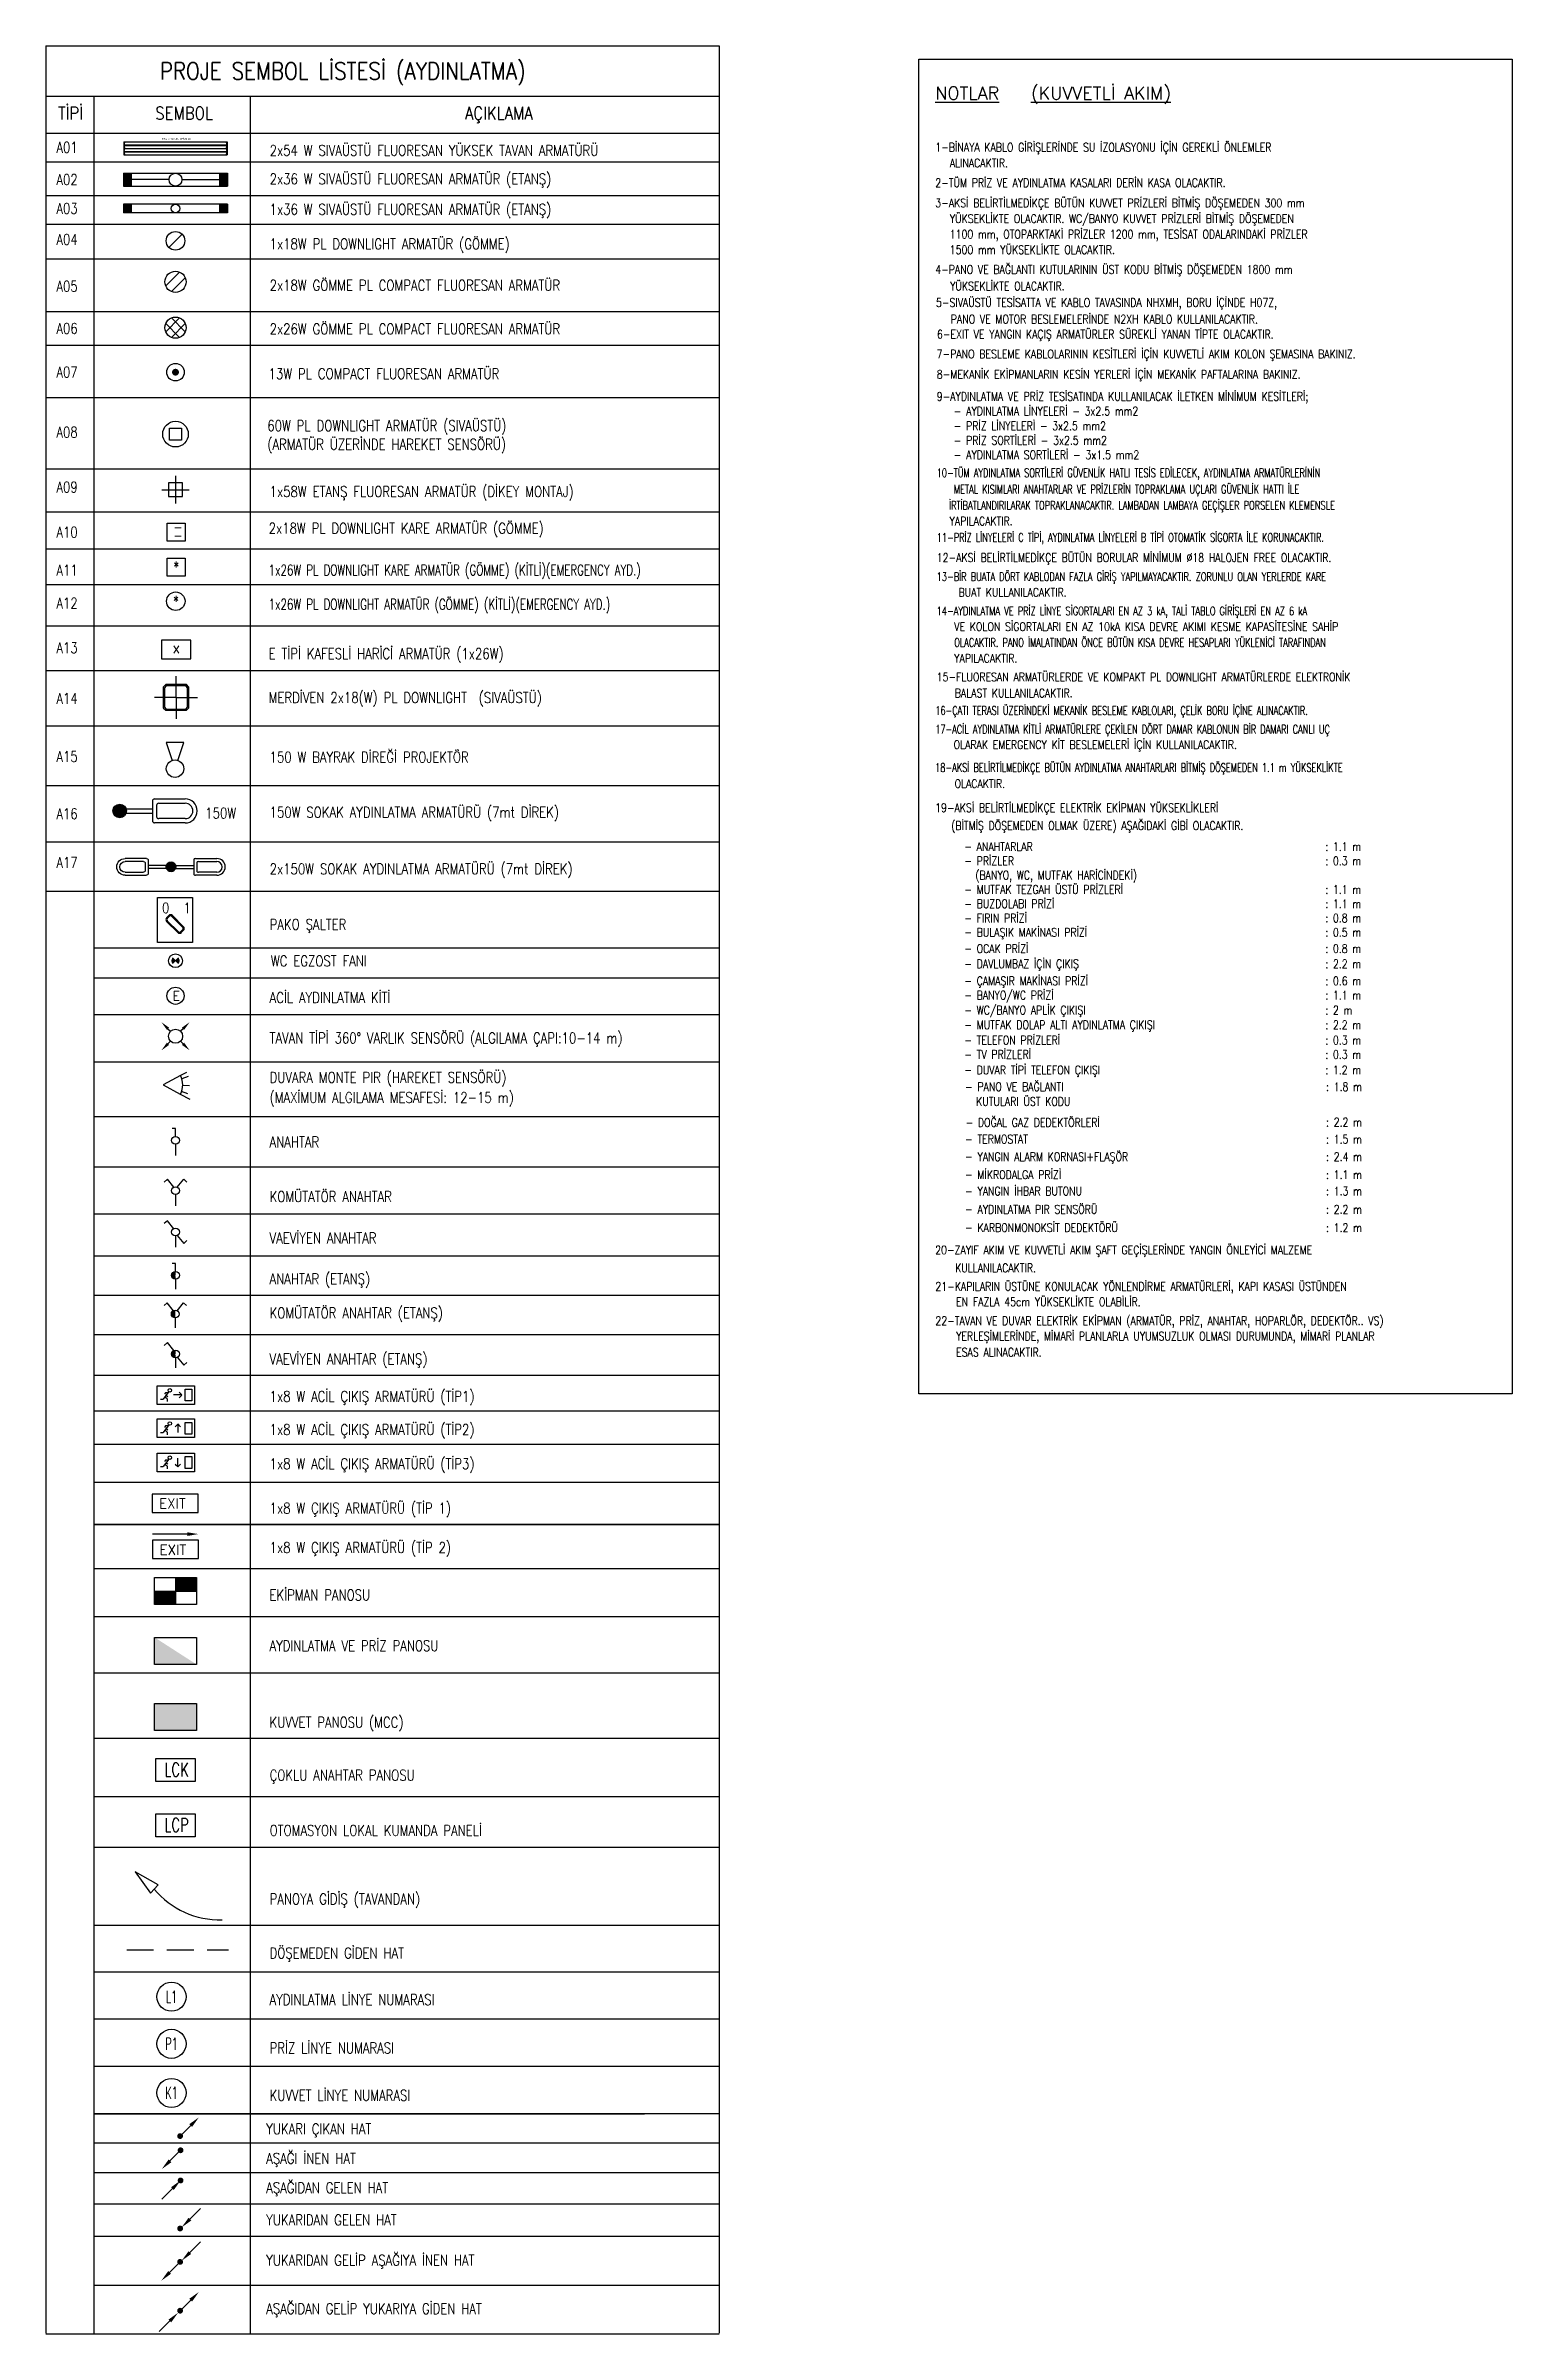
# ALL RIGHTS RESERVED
# Model space of a CAD drawing. Extents: x -2012 to 34975, y -1043 to 8321.
# Drawn here: x -2012 to -300, y 5651 to 8321 of the extents above; entities that cross this region are included whole.
import ezdxf
from ezdxf.enums import TextEntityAlignment as Align

# ---------------------------------------------------------------- set-up
doc = ezdxf.new("R2010")
doc.units = 0
doc.header["$LTSCALE"] = 25
doc.linetypes.add('HIDDEN', pattern=[0.375, 0.25, -0.125])
for name, color, linetype, lineweight in [('E-13W PL COMPACT FLUORESAN ARMATÜR', 7, 'Continuous', 30), ('E-150 W PROJEKTÖR', 7, 'Continuous', 30), ('E-1x18W PL DOWNLIGHT ARMATÜR (GÖMME)', 7, 'Continuous', 30), ('E-1x26W PL DOWNLIGHT ARMATÜR (GÖMME) (KİTLİ)', 7, 'Continuous', 30), ('E-1x26W PL DOWNLIGHT KARE ARMATÜR (GÖMME) (KİTLİ)', 7, 'Continuous', 30), ('E-1x36 W SIVAÜSTÜ FLUORESAN ARMATÜR (ETANŞ)', 7, 'Continuous', 30), ('E-1x58W ETANŞ FLUORESAN ARMATÜR (DİKEY MONTAJ)', 7, 'Continuous', 30), ('E-1x8 W ACİL ÇIKIŞ ARMATÜRÜ (TİP1)', 7, 'Continuous', 30), ('E-1x8 W ACİL ÇIKIŞ ARMATÜRÜ (TİP2)', 7, 'Continuous', 30), ('E-1x8 W ACİL ÇIKIŞ ARMATÜRÜ (TİP3)', 7, 'Continuous', 30), ('E-1x8 W ÇIKIŞ ARMATÜRÜ (TİP 1)', 7, 'Continuous', 30), ('E-1x8 W ÇIKIŞ ARMATÜRÜ (TİP 2)', 7, 'Continuous', 30), ('E-2x18(W) PL DOWNLIGHT ARMATÜR (SIVAÜSTÜ)', 7, 'Continuous', 30), ('E-2x18W GÖMME PL COMPACT FLUORESAN ARMATÜR', 7, 'Continuous', 30), ('E-2x18W PL DOWNLIGHT KARE ARMATÜR (GÖMME)', 7, 'Continuous', 30), ('E-2x26W GÖMME PL COMPACT FLUORESAN ARMATÜR', 7, 'Continuous', 30), ('E-2x36 W SIVAÜSTÜ FLUORESAN ARMATÜR (ETANŞ)', 7, 'Continuous', 30), ('E-2x54 W SIVAÜSTÜ FLUORESAN YÜKSEK TAVAN ARMATÜRÜ', 7, 'Continuous', 30), ('E-60W PL DOWNLIGHT ARMATÜR (SIVAÜSTÜ)', 7, 'Continuous', 30), ('E-ACİL AYDINLATMA KİTİ', 7, 'Continuous', 30), ('E-ANAHTAR', 7, 'Continuous', 30), ('E-ANAHTAR (ETANŞ)', 7, 'Continuous', 30), ('E-AYDINLATMA VE PRİZ PANOSU', 7, 'Continuous', 30), ('E-AŞAĞI İNEN HAT', 7, 'Continuous', 30), ('E-AŞAĞIDAN GELEN HAT', 7, 'Continuous', 30), ('E-AŞAĞIDAN GELİP YUKARIYA GİDEN HAT', 7, 'Continuous', 30), ('E-DUVARA MONTE PIR (HAREKET SENSÖRÜ)', 7, 'Continuous', 30), ('E-E TİPİ HARİCİ ARMATÜR (26W)', 7, 'Continuous', 30), ('E-EKİPMAN PANOSU', 7, 'Continuous', 30), ('E-KABLO', 7, 'Continuous', 30), ('E-KOMÜTATÖR ANAHTAR', 7, 'Continuous', 30), ('E-KOMÜTATÖR ANAHTAR (ETANŞ)', 7, 'Continuous', 30), ('E-KUVVET PANOSU (MCC)', 7, 'Continuous', 30), ('E-OTOMASYON LOKAL KUMANDA PANELİ', 7, 'Continuous', 30), ('E-OTOMASYON LOKAL KUMANDA TUŞ TAKIMI', 7, 'Continuous', 30), ('E-PAKO ŞALTER', 7, 'Continuous', 30), ('E-SOKAK AYDINLATMA ARMATÜRÜ', 7, 'Continuous', 30), ('E-TAVAN TİPİ 360° VARLIK SENSÖRÜ (ALGILAMA ÇAPI 10 14 m)', 7, 'Continuous', 30), ('E-VAEVİYEN ANAHTAR', 7, 'Continuous', 30), ('E-VAEVİYEN ANAHTAR (ETANŞ)', 7, 'Continuous', 30), ('E-WC ASPİRATÖR', 7, 'Continuous', 30), ('E-YAZI', 7, 'Continuous', 30), ('E-YUKARI ÇIKAN HAT', 7, 'Continuous', 30), ('E-YUKARIDAN GELEN HAT', 7, 'Continuous', 30), ('E-YUKARIDAN GELİP AŞAĞIYA İNEN HAT', 7, 'Continuous', 30)]:
    doc.layers.add(name, color=color, linetype=linetype, lineweight=lineweight)
doc.styles.add('Arial', font='arial.ttf', dxfattribs={"height": 2.5})
doc.styles.add('E-YAZI', font='txttw.shx')

msp = doc.modelspace()

# ---------------------------------------------------------------- texts
at = {"layer": 'E-KABLO', "color": 3, "linetype": 'Continuous', "style": 'E-YAZI', "width": 0.6}
for s, p in [('L1', (-1864.76, 6045.12)), ('P1', (-1864.76, 5990.16)), ('K1', (-1864.76, 5932.91))]:
    msp.add_text(s, height=14, dxfattribs=at).set_placement(p, align=Align.MIDDLE_CENTER)
at = {"layer": 'E-YAZI', "color": 4, "style": 'E-YAZI', "width": 0.85}
for s, height, p in [('PROJE SEMBOL LİSTESİ (AYDINLATMA)', 20, (-1664.89, 8291.17)), ('TİPİ', 15, (-1982.67, 8242.02)), ('SEMBOL', 15, (-1850.08, 8242.02)), ('AÇIKLAMA', 15, (-1482.84, 8242.02))]:
    msp.add_text(s, height=height, dxfattribs=at).set_placement(p, align=Align.MIDDLE_CENTER)
at = {"layer": 'E-YAZI', "color": 4, "style": 'E-YAZI'}
for s, p in [('%%U(KUVVETLİ AKIM)', (-861.93, 8257.92, 0)), ('%%uNOTLAR', (-973.58, 8257.92, 0))]:
    msp.add_text(s, height=15, dxfattribs=at).set_placement(p)
at = {"layer": 'E-YAZI', "color": 3, "style": 'E-YAZI'}
for s, height, width, p in [('A01', 12.5, 0.8, (-1999.09, 8195.91)), ('2x54 W SIVAÜSTÜ FLUORESAN YÜKSEK TAVAN ARMATÜRÜ', 12.5, 0.8, (-1750.33, 8192.29)), ('1-BİNAYA KABLO GİRİŞLERİNDE SU İZOLASYONU İÇİN GEREKLİ ÖNLEMLER', 10, 0.8, (-973.58, 8197.24, 0)), ('A02', 12.5, 0.8, (-1999.09, 8158.27)), ('2x36 W SIVAÜSTÜ FLUORESAN ARMATÜR (ETANŞ)', 12.5, 0.8, (-1750.33, 8159.03)), ('2-TÜM PRİZ VE AYDINLATMA KASALARI DERİN KASA OLACAKTIR.', 10, 0.8, (-973.58, 8155.89, 0)), ('ALINACAKTIR.', 10, 0.8, (-956.69, 8178.93, 0)), ('3-AKSİ BELİRTİLMEDİKÇE BÜTÜN KUVVET PRİZLERİ BİTMİŞ DÖŞEMEDEN 300 mm', 10, 0.8, (-973.58, 8132.23, 0)), ('A03', 12.5, 0.8, (-1999.09, 8124.73)), ('1x36 W SIVAÜSTÜ FLUORESAN ARMATÜR (ETANŞ)', 12.5, 0.8, (-1750.33, 8123.59)), ('YÜKSEKLİKTE OLACAKTIR. WC/BANYO KUVVET PRİZLERİ BİTMİŞ DÖŞEMEDEN', 10, 0.8, (-956.69, 8113.92, 0)), ('A04', 12.5, 0.8, (-1999.09, 8088.49)), ('1x18W PL DOWNLIGHT ARMATÜR (GÖMME)', 12.5, 0.8, (-1750.33, 8083.3)), ('1100 mm, OTOPARKTAKİ PRİZLER 1200 mm, TESİSAT ODALARINDAKİ PRİZLER', 10, 0.8, (-956.69, 8095.83, 0)), ('1500 mm YÜKSEKLİKTE OLACAKTIR.', 10, 0.8, (-956.69, 8077.74, 0)), ('4-PANO VE BAĞLANTI KUTULARININ ÜST KODU BİTMİŞ DÖŞEMEDEN 1800 mm', 10, 0.8, (-973.58, 8054.7, 0)), ('A05', 12.5, 0.8, (-1999.09, 8033.84)), ('2x18W GÖMME PL COMPACT FLUORESAN ARMATÜR', 12.5, 0.8, (-1750.34, 8035)), ('YÜKSEKLİKTE OLACAKTIR.', 10, 0.8, (-956.29, 8035.3, 0)), ('5-SIVAÜSTÜ TESİSATTA VE KABLO TAVASINDA NHXMH, BORU İÇİNDE H07Z,', 10, 0.8, (-972.78, 8016.15, 0)), ('PANO VE MOTOR BESLEMELERİNDE N2XH KABLO KULLANILACAKTIR.', 10, 0.8, (-955.49, 7996.75, 0)), ('A06', 12.5, 0.8, (-1999.09, 7984.74)), ('2x26W GÖMME PL COMPACT FLUORESAN ARMATÜR', 12.5, 0.8, (-1750.33, 7984.16)), ('6-EXIT VE YANGIN KAÇIŞ ARMATÜRLER SÜREKLİ YANAN TİPTE OLACAKTIR.', 10, 0.8, (-971.63, 7979.17, 0)), ('7-PANO BESLEME KABLOLARININ KESİTLERİ İÇİN KUVVETLİ AKIM KOLON ŞEMASINA BAKINIZ.', 10, 0.8, (-971.98, 7956.13, 0)), ('A07', 12.5, 0.8, (-1999.09, 7933.76)), ('13W PL COMPACT FLUORESAN ARMATÜR', 12.5, 0.8, (-1751.46, 7931.78)), ('8-MEKANİK EKİPMANLARIN KESİN YERLERİ İÇİN MEKANİK PAFTALARINA BAKINIZ.', 10, 0.8, (-971.8, 7932.41, 0)), ('9-AYDINLATMA VE PRİZ TESİSATINDA KULLANILACAK İLETKEN MİNİMUM KESİTLERİ;', 10, 0.8, (-971.8, 7906.62, 0)), ('- AYDINLATMA LİNYELERİ - 3x2.5 mm2', 10, 0.8, (-951.97, 7889.54, 0)), ('A08', 12.5, 0.8, (-1999.09, 7863.67)), ('60W PL DOWNLIGHT ARMATÜR (SIVAÜSTÜ)', 12.5, 0.8, (-1752.97, 7871.26)), ('- PRİZ LİNYELERİ - 3x2.5 mm2', 10, 0.8, (-951.97, 7872.22, 0)), ('(ARMATÜR ÜZERİNDE HAREKET SENSÖRÜ)', 12.5, 0.8, (-1752.97, 7849.54)), ('- PRİZ SORTİLERİ - 3x2.5 mm2', 10, 0.8, (-951.97, 7855.36, 0)), ('- AYDINLATMA SORTİLERİ - 3x1.5 mm2', 10, 0.8, (-951.97, 7838.49, 0)), ('10-TÜM AYDINLATMA SORTİLERİ GÜVENLİK HATLI TESİS EDİLECEK, AYDINLATMA ARMATÜRLERİNİN', 10, 0.7, (-971.88, 7817.52, 0)), ('A09', 12.5, 0.8, (-1999.09, 7799.61)), ('1x58W ETANŞ FLUORESAN ARMATÜR (DİKEY MONTAJ)', 12.5, 0.8, (-1750.33, 7794.38)), ('METAL KISIMLARI ANAHTARLAR VE PRİZLERİN TOPRAKLAMA UÇLARI GÜVENLİK HATTI İLE', 10, 0.7, (-951.86, 7798.35, 0)), (' İRTİBATLANDIRILARAK TOPRAKLANACAKTIR. LAMBADAN LAMBAYA GEÇİŞLER PORSELEN KLEMENSLE', 10, 0.7, (-962.38, 7779.65, 0)), (' YAPILACAKTIR.', 10, 0.8, (-962.38, 7761.25, 0)), ('A10', 12.5, 0.8, (-1999.09, 7747.05)), ('2x18W PL DOWNLIGHT KARE ARMATÜR (GÖMME) ', 12.5, 0.8, (-1751.46, 7751.61)), ('11-PRİZ LİNYELERİ C TİPİ, AYDINLATMA LİNYELERİ B TİPİ OTOMATİK SİGORTA İLE KORUNACAKTIR.', 10, 0.7, (-971.88, 7742.21, 0)), ('A11', 12.5, 0.8, (-1999.09, 7702.65)), ('1x26W PL DOWNLIGHT KARE ARMATÜR (GÖMME) (KİTLİ)(EMERGENCY AYD.)', 12.5, 0.7, (-1751.46, 7702.89)), ('12-AKSİ BELİRTİLMEDİKÇE BÜTÜN BORULAR MİNİMUM %%C18 HALOJEN FREE OLACAKTIR.', 10, 0.8, (-971.88, 7718.64, 0)), ('13-BİR BUATA DÖRT KABLODAN FAZLA GİRİŞ YAPILMAYACAKTIR. ZORUNLU OLAN YERLERDE KARE ', 10, 0.7, (-971.88, 7696.38, 0)), ('BUAT KULLANILACAKTIR.', 10, 0.8, (-946.5, 7678.14, 0)), ('A12', 12.5, 0.8, (-1999.09, 7664.4)), ('1x26W PL DOWNLIGHT ARMATÜR (GÖMME) (KİTLİ)(EMERGENCY AYD.)', 12.5, 0.7, (-1751.46, 7662.95)), ('14-AYDINLATMA VE PRİZ LİNYE SİGORTALARI EN AZ 3 kA, TALİ TABLO GİRİŞLERİ EN AZ 6 kA', 10, 0.7, (-971.88, 7656.34, 0)), ('VE KOLON SİGORTALARI EN AZ 10kA KISA DEVRE AKIMI KESME KAPASİTESİNE SAHİP ', 10, 0.8, (-951.45, 7638.1, 0)), ('A13', 12.5, 0.8, (-1999.09, 7612.24)), ('E TİPİ KAFESLİ HARİCİ ARMATÜR (1x26W)', 12.5, 0.8, (-1751.46, 7605.37)), ('YAPILACAKTIR.', 10, 0.8, (-951.45, 7601.18, 0)), ('OLACAKTIR. PANO İMALATINDAN ÖNCE BÜTÜN KISA DEVRE HESAPLARI YÜKLENİCİ TARAFINDAN', 10, 0.7, (-951.45, 7619.64, 0)), ('15-FLUORESAN ARMATÜRLERDE VE KOMPAKT PL DOWNLIGHT ARMATÜRLERDE ELEKTRONİK', 10, 0.8, (-971.88, 7579.39, 0)), ('A14', 12.5, 0.8, (-1999.09, 7553.12)), ('MERDİVEN 2x18(W) PL DOWNLIGHT  (SIVAÜSTÜ)', 12.5, 0.8, (-1751.46, 7554.08)), ('BALAST KULLANILACAKTIR.', 10, 0.8, (-950.82, 7560.63, 0)), ('16-ÇATI TERASI ÜZERİNDEKİ MEKANİK BESLEME KABLOLARI, ÇELİK BORU İÇİNE ALINACAKTIR.', 10, 0.7, (-973.58, 7540.24, 0)), ('17-ACİL AYDINLATMA KİTLİ ARMATÜRLERE ÇEKİLEN DÖRT DAMAR KABLONUN BİR DAMARI CANLI UÇ', 10, 0.7, (-973.58, 7518.42, 0)), ('150 W BAYRAK DİREĞİ PROJEKTÖR', 12.5, 0.8, (-1750.33, 7484.65)), ('OLARAK EMERGENCY KİT BESLEMELERİ İÇİN KULLANILACAKTIR.', 10, 0.8, (-952.14, 7500.45, 0)), ('A15', 12.5, 0.8, (-1999.09, 7485.34)), ('18-AKSİ BELİRTİLMEDİKÇE BÜTÜN AYDINLATMA ANAHTARLARI BİTMİŞ DÖŞEMEDEN 1.1 m YÜKSEKLİKTE', 10, 0.7, (-973.74, 7473.76, 0)), ('OLACAKTIR.', 10, 0.8, (-951.07, 7455, 0)), ('A16', 12.5, 0.8, (-1999.09, 7418.59)), ('150W', 12.5, 0.8, (-1825.42, 7419.37)), ('150W SOKAK AYDINLATMA ARMATÜRÜ (7mt DİREK)', 12.5, 0.8, (-1750.33, 7420.45)), ('19-AKSİ BELİRTİLMEDİKÇE ELEKTRİK EKİPMAN YÜKSEKLİKLERİ', 10, 0.8, (-973.77, 7426.92, 0)), ('  (BİTMİŞ DÖŞEMEDEN OLMAK ÜZERE) AŞAĞIDAKİ GİBİ OLACAKTIR.', 10, 0.8, (-965.95, 7406.05, 0)), ('A17', 12.5, 0.8, (-1999.09, 7361.77)), ('2x150W SOKAK AYDINLATMA ARMATÜRÜ (7mt DİREK)', 12.5, 0.8, (-1750.33, 7354.36)), ('  - ANAHTARLAR', 10, 0.8, (-950.65, 7381.55, 0)), ('  - PRİZLER', 10, 0.8, (-950.65, 7364.89, 0)), (': 1.1 m', 10, 0.8, (-518.49, 7381.55, 0)), (': 0.3 m', 10, 0.8, (-518.49, 7364.89, 0)), ('  - MUTFAK TEZGAH ÜSTÜ PRİZLERİ', 10, 0.8, (-950.65, 7331.55, 0)), ('    (BANYO, WC, MUTFAK HARİCİNDEKİ)', 10, 0.8, (-950.65, 7348.22, 0)), (': 1.1 m', 10, 0.8, (-518.49, 7331.55, 0)), ('  - BUZDOLABI PRİZİ', 10, 0.8, (-950.65, 7314.89, 0)), (': 1.1 m', 10, 0.8, (-518.49, 7314.89, 0)), ('PAKO ŞALTER', 12.5, 0.8, (-1750.33, 7289.49)), ('  - FIRIN PRİZİ', 10, 0.8, (-950.65, 7298.22, 0)), ('  - BULAŞIK MAKİNASI PRİZİ', 10, 0.8, (-950.65, 7281.55, 0)), (': 0.8 m', 10, 0.8, (-518.49, 7298.22, 0)), (': 0.5 m', 10, 0.8, (-518.49, 7281.55, 0)), ('  - OCAK PRİZİ', 10, 0.8, (-950.65, 7262.56, 0)), (': 0.8 m', 10, 0.8, (-518.49, 7262.56, 0)), ('WC EGZOST FANI', 12.5, 0.8, (-1748.77, 7246.97)), ('  - DAVLUMBAZ İÇİN ÇIKIŞ', 10, 0.8, (-950.65, 7244.82, 0)), ('  - ÇAMAŞIR MAKİNASI PRİZİ', 10, 0.8, (-950.65, 7224.92, 0)), (': 2.2 m', 10, 0.8, (-518.49, 7244.82, 0)), (': 0.6 m', 10, 0.8, (-518.49, 7224.92, 0)), ('ACİL AYDINLATMA KİTİ', 12.5, 0.8, (-1750.33, 7204.18)), ('  - BANYO/WC PRİZİ', 10, 0.8, (-950.65, 7208.25, 0)), (': 1.1 m', 10, 0.8, (-518.49, 7208.25, 0)), ('  - WC/BANYO APLİK ÇIKIŞI', 10, 0.8, (-950.65, 7190.85, 0)), ('  - MUTFAK DOLAP ALTI AYDINLATMA ÇIKIŞI', 10, 0.8, (-950.65, 7173.71, 0)), (': 2 m', 10, 0.8, (-518.49, 7190.85, 0)), (': 2.2 m', 10, 0.8, (-518.49, 7173.71, 0)), ('TAVAN TİPİ 360%%D VARLIK SENSÖRÜ (ALGILAMA ÇAPI:10-14 m)', 12.5, 0.8, (-1750.33, 7157.08)), ('  - TELEFON PRİZLERİ', 10, 0.8, (-950.65, 7155.81, 0)), (': 0.3 m', 10, 0.8, (-518.49, 7155.81, 0)), ('  - TV PRİZLERİ', 10, 0.8, (-950.65, 7139.14, 0)), ('  - DUVAR TİPİ TELEFON ÇIKIŞI ', 10, 0.8, (-950.65, 7121.01, 0)), (': 0.3 m', 10, 0.8, (-518.49, 7139.14, 0)), (': 1.2 m', 10, 0.8, (-518.49, 7121.01, 0)), ('DUVARA MONTE PIR (HAREKET SENSÖRÜ)', 12.5, 0.8, (-1750.33, 7111.08)), ('(MAXİMUM ALGILAMA MESAFESİ: 12-15 m)', 12.5, 0.8, (-1750.33, 7087.69)), ('  - PANO VE BAĞLANTI', 10, 0.8, (-949.77, 7101.47, 0)), (': 1.8 m', 10, 0.8, (-517.61, 7101.47, 0)), ('    KUTULARI ÜST KODU', 10, 0.8, (-949.77, 7084.29, 0)), ('ANAHTAR', 12.5, 0.8, (-1750.33, 7035.8)), ('  - TERMOSTAT', 10, 0.8, (-949.77, 7040.33, 0)), ('  - DOĞAL GAZ DEDEKTÖRLERİ', 10, 0.8, (-949.23, 7059.81, 0)), (': 2.2 m', 10, 0.8, (-517.61, 7060.22, 0)), (': 1.5 m', 10, 0.8, (-517.61, 7040.33, 0)), ('  - YANGIN ALARM KORNASI+FLAŞÖR', 10, 0.8, (-949.77, 7019.87, 0)), (': 2.4 m', 10, 0.8, (-517.61, 7019.87, 0)), ('  - MİKRODALGA PRİZİ', 10, 0.8, (-949.77, 6998.88, 0)), (': 1.1 m', 10, 0.8, (-517.61, 6998.88, 0)), ('KOMÜTATÖR ANAHTAR', 12.5, 0.8, (-1750.33, 6972.11)), ('  - YANGIN İHBAR BUTONU', 10, 0.8, (-949.77, 6979.81, 0)), ('  - AYDINLATMA PIR SENSÖRÜ', 10, 0.8, (-949.77, 6958.44, 0)), (': 1.3 m', 10, 0.8, (-517.61, 6979.81, 0)), (': 2.2 m', 10, 0.8, (-517.61, 6958.44, 0)), ('  - KARBONMONOKSİT DEDEKTÖRÜ', 10, 0.8, (-949.77, 6937.08, 0)), (': 1.2 m', 10, 0.8, (-517.61, 6937.08, 0)), ('VAEVİYEN ANAHTAR', 12.5, 0.8, (-1750.33, 6923.79)), ('20-ZAYIF AKIM VE KUVVETLİ AKIM ŞAFT GEÇİŞLERİNDE YANGIN ÖNLEYİCİ MALZEME ', 10, 0.8, (-973.69, 6911.1, 0)), ('ANAHTAR (ETANŞ)', 12.5, 0.8, (-1750.33, 6876.03)), ('KULLANILACAKTIR.', 10, 0.8, (-950.39, 6890.14)), ('21-KAPILARIN ÜSTÜNE KONULACAK YÖNLENDİRME ARMATÜRLERİ, KAPI KASASI ÜSTÜNDEN ', 10, 0.8, (-973.4, 6868.58, 0)), ('EN FAZLA 45cm YÜKSEKLİKTE OLABİLİR.', 10, 0.8, (-949.26, 6850.62, 0)), ('KOMÜTATÖR ANAHTAR (ETANŞ)', 12.5, 0.8, (-1750.33, 6836.45)), ('22-TAVAN VE DUVAR ELEKTRİK EKİPMAN (ARMATÜR, PRİZ, ANAHTAR, HOPARLÖR, DEDEKTÖR.. VS)', 10, 0.8, (-973.4, 6828.54, 0)), ('YERLEŞİMLERİNDE, MİMARİ PLANLARLA UYUMSUZLUK OLMASI DURUMUNDA, MİMARİ PLANLAR ', 10, 0.8, (-949.26, 6810.58, 0)), ('VAEVİYEN ANAHTAR (ETANŞ)', 12.5, 0.8, (-1750.33, 6782.66)), ('ESAS ALINACAKTIR.', 10, 0.8, (-949.26, 6791.8, 0)), ('1x8 W ACİL ÇIKIŞ ARMATÜRÜ (TİP1)', 12.5, 0.8, (-1750.33, 6739.11)), ('1x8 W ACİL ÇIKIŞ ARMATÜRÜ (TİP2)', 12.5, 0.8, (-1750.33, 6700.35)), ('1x8 W ACİL ÇIKIŞ ARMATÜRÜ (TİP3)', 12.5, 0.8, (-1750.33, 6660.44)), ('1x8 W ÇIKIŞ ARMATÜRÜ (TİP 1)', 12.5, 0.8, (-1750.33, 6608.7)), ('1x8 W ÇIKIŞ ARMATÜRÜ (TİP 2)', 12.5, 0.8, (-1750.33, 6562.8)), ('EKİPMAN PANOSU', 12.5, 0.8, (-1750.42, 6507.44)), ('AYDINLATMA VE PRİZ PANOSU', 12.5, 0.8, (-1750.42, 6448.28)), ('KUVVET PANOSU (MCC)', 12.5, 0.8, (-1750.42, 6358.94)), ('ÇOKLU ANAHTAR PANOSU', 12.5, 0.8, (-1750.33, 6297.28)), ('OTOMASYON LOKAL KUMANDA PANELİ', 12.5, 0.8, (-1750.33, 6232.76)), ('PANOYA GİDİŞ (TAVANDAN)', 12.5, 0.8, (-1750.33, 6152.87)), ('DÖŞEMEDEN GİDEN HAT', 12.5, 0.8, (-1750.33, 6089.81)), ('AYDINLATMA LİNYE NUMARASI', 12.5, 0.8, (-1750.33, 6035.44)), ('PRİZ LİNYE NUMARASI', 12.5, 0.8, (-1750.33, 5979.07)), ('KUVVET LİNYE NUMARASI', 12.5, 0.8, (-1750.33, 5923.84)), ('YUKARI ÇIKAN HAT', 12.5, 0.8, (-1754.24, 5884.73)), ('AŞAĞI İNEN HAT', 12.5, 0.8, (-1754.24, 5850.31)), ('AŞAĞIDAN GELEN HAT', 12.5, 0.8, (-1754.24, 5816.03)), ('YUKARIDAN GELEN HAT', 12.5, 0.8, (-1754.24, 5778.5)), ('YUKARIDAN GELİP AŞAĞIYA İNEN HAT', 12.5, 0.8, (-1754.24, 5731.54)), ('AŞAĞIDAN GELİP YUKARIYA GİDEN HAT', 12.5, 0.8, (-1754.24, 5674.97))]:
    msp.add_text(s, height=height, dxfattribs=dict(at, width=width)).set_placement(p)

# ---------------------------------------------------------------- blocks, each defined once
blk = doc.blocks.new('1x26W PL DOWNLIGHT KARE ARMATÜR (GÖMME) (KİTLİ)')
at = {"layer": 'E-1x26W PL DOWNLIGHT KARE ARMATÜR (GÖMME) (KİTLİ)', "color": 4}
for p, q in [((-10.5, 21), (10.5, 21)), ((-10.5, 0), (-10.5, 21)), ((10.5, 0), (-10.5, 0)), ((10.5, 21), (10.5, 0))]:
    blk.add_line(p, q, dxfattribs=at)
at = {"layer": 'E-1x26W PL DOWNLIGHT KARE ARMATÜR (GÖMME) (KİTLİ)', "color": 7, "style": 'E-YAZI', "width": 0.8}
blk.add_text('*', height=12.5, dxfattribs=at).set_placement((-3.3, 4.6))
blk = doc.blocks.new('E-1x26W PL DOWNLIGHT ARMATÜR (GÖMME) (KİTLİ)')
at = {"layer": 'E-1x26W PL DOWNLIGHT ARMATÜR (GÖMME) (KİTLİ)', "color": 4}
blk.add_ellipse((0, 0), major_axis=(-10.8, 0), ratio=1, start_param=3.1418, end_param=9.424985, dxfattribs=at)
at = {"layer": 'E-1x26W PL DOWNLIGHT ARMATÜR (GÖMME) (KİTLİ)', "color": 7, "style": 'E-YAZI', "width": 0.8}
blk.add_text('*', height=12.5, dxfattribs=at).set_placement((-3.1, -6.1))
blk = doc.blocks.new('E-E TİPİ HARİCİ ARMATÜR (26W)')
at = {"layer": 'E-E TİPİ HARİCİ ARMATÜR (26W)', "color": 4}
blk.add_lwpolyline([(-17.1, 21.6), (-17.1, 0), (17.1, 0), (17.1, 21.6)], close=True, dxfattribs=at)
at = {"layer": 'E-E TİPİ HARİCİ ARMATÜR (26W)', "color": 7, "style": 'E-YAZI'}
blk.add_text('x', height=12.8, rotation=0, dxfattribs=at).set_placement((-4.4, 6.4))
blk = doc.blocks.new('100_2x26W GÖMME PL COMPACT FLUORESAN ARMATÜR')
at = {"layer": 'E-2x26W GÖMME PL COMPACT FLUORESAN ARMATÜR', "color": 7}
for p, q in [((-1.43, -0.6), (0.6, 1.43)), ((-1.43, 0.6), (0.6, -1.43)), ((-0.6, 1.43), (1.43, -0.6)), ((-0.6, -1.43), (1.43, 0.6))]:
    blk.add_line(p, q, dxfattribs=at)
at = {"layer": 'E-2x26W GÖMME PL COMPACT FLUORESAN ARMATÜR', "color": 4}
blk.add_circle((0, 0), 1.55, dxfattribs=at)
blk = doc.blocks.new('100_1x58W ETANŞ FLUORESAN ARMATÜR (DİKEY MONTAJ)')
at = {"layer": 'E-1x58W ETANŞ FLUORESAN ARMATÜR (DİKEY MONTAJ)', "color": 4}
for points in [[(-2, 0), (2, 0)], [(-1, -1), (1, -1), (1, 1), (-1, 1), (-1, -1)], [(0, 2), (0, 2), (0, -2)]]:
    blk.add_lwpolyline(points, dxfattribs=at)
blk = doc.blocks.new('100_60W PL DOWNLIGHT ARMATÜR (SIVAÜSTÜ)')
at = {"layer": 'E-60W PL DOWNLIGHT ARMATÜR (SIVAÜSTÜ)', "color": 3}
blk.add_lwpolyline([(-0.87, 0.87), (0.87, 0.87), (0.87, -0.87), (-0.87, -0.87)], close=True, dxfattribs=at)
at = {"layer": 'E-60W PL DOWNLIGHT ARMATÜR (SIVAÜSTÜ)', "color": 4}
blk.add_circle((0, 0), 1.87, dxfattribs=at)
blk = doc.blocks.new('100_2x18W GÖMME PL COMPACT FLUORESAN ARMATÜR')
at = {"layer": 'E-2x18W GÖMME PL COMPACT FLUORESAN ARMATÜR', "color": 7}
for p, q in [((-1.43, -0.6), (0.6, 1.43)), ((-0.6, -1.43), (1.43, 0.6))]:
    blk.add_line(p, q, dxfattribs=at)
at = {"layer": 'E-2x18W GÖMME PL COMPACT FLUORESAN ARMATÜR', "color": 4}
blk.add_circle((0, 0), 1.55, dxfattribs=at)
blk = doc.blocks.new('100_13W PL COMPACT FLUORESAN ARMATÜR')
at = {"layer": 'E-13W PL COMPACT FLUORESAN ARMATÜR', "color": 4, "const_width": 0.5}
blk.add_lwpolyline([(-0.25, 0, 1), (0.25, 0, 1)], format="xyb", close=True, dxfattribs=at)
at = {"layer": 'E-13W PL COMPACT FLUORESAN ARMATÜR', "color": 4}
blk.add_ellipse((0, 0), major_axis=(-1.28, 0), ratio=1, start_param=3.1418, end_param=9.424985, dxfattribs=at)
blk = doc.blocks.new('100_ACİL AYDINLATMA KİTİ')
at = {"layer": 'E-ACİL AYDINLATMA KİTİ', "color": 3}
blk.add_circle((0, 0), 1.25, dxfattribs=at)
at = {"layer": 'E-ACİL AYDINLATMA KİTİ', "color": 3, "style": 'E-YAZI'}
blk.add_text('E', height=1.34, dxfattribs=at).set_placement((-0.45, -0.69))
blk = doc.blocks.new('100_TAVAN TİPİ 360° VARLIK SENSÖRÜ (ALGILAMA ÇAPI 10 14 m)')
at = {"layer": 'E-TAVAN TİPİ 360° VARLIK SENSÖRÜ (ALGILAMA ÇAPI 10 14 m)', "color": 3}
for p, q in [((-1.1, 1.1), (-0.73, 0.73)), ((1.1, 1.1), (0.73, 0.73)), ((-1.1, -1.1), (-0.73, -0.73)), ((1.1, -1.1), (0.73, -0.73))]:
    blk.add_line(p, q, dxfattribs=at)
at = {"layer": 'E-TAVAN TİPİ 360° VARLIK SENSÖRÜ (ALGILAMA ÇAPI 10 14 m)', "color": 4}
blk.add_circle((0, 0), 1.03, dxfattribs=at)
at = {"layer": 'E-TAVAN TİPİ 360° VARLIK SENSÖRÜ (ALGILAMA ÇAPI 10 14 m)', "color": 3}
for points in [[(-1.26, 0.94), (-0.94, 1.26), (-2.06, 2.06)], [(1.26, 0.94), (0.94, 1.26), (2.06, 2.06)], [(-1.26, -0.94), (-0.94, -1.26), (-2.06, -2.06)], [(1.26, -0.94), (0.94, -1.26), (2.06, -2.06)]]:
    blk.add_solid(points, dxfattribs=at)
blk = doc.blocks.new('100_DUVARA MONTE PIR (HAREKET SENSÖRÜ)')
at = {"layer": 'E-DUVARA MONTE PIR (HAREKET SENSÖRÜ)', "color": 4}
for p, q in [((2.72, 0.89), (0, 0)), ((0, 0), (2.23, -1.79)), ((3.64, 1.19), (2.72, 0.89)), ((3.8, 0.53), (2.83, 0.39)), ((2.23, -1.79), (3.45, -2.76)), ((3.31, -1.94), (2.47, -1.44)), ((3.75, -0.8), (2.8, -0.59))]:
    blk.add_line(p, q, dxfattribs=at)
blk.add_arc((0, 0), 2.86, 321.3229, 18.1202, dxfattribs=at)
blk = doc.blocks.new('100_ANAHTAR')
at = {"layer": 'E-ANAHTAR', "color": 4}
for p, q in [((0, 5.65), (-0.71, 5.65)), ((0, 3.97), (0, 5.65)), ((0, 2.35), (0, 0))]:
    blk.add_line(p, q, dxfattribs=at)
blk.add_circle((0, 3.16), 0.81, dxfattribs=at)
blk = doc.blocks.new('100_KOMÜTATÖR ANAHTAR')
at = {"layer": 'E-KOMÜTATÖR ANAHTAR', "color": 4}
for p, q in [((-1.7, 5.52), (-2.33, 4.92)), ((-0.37, 3.86), (-1.7, 5.52)), ((0.37, 3.86), (1.7, 5.52)), ((1.7, 5.52), (2.33, 4.92)), ((0, 2.35), (0, 0))]:
    blk.add_line(p, q, dxfattribs=at)
blk.add_circle((0, 3.16), 0.81, dxfattribs=at)
blk = doc.blocks.new('100_VAEVİYEN ANAHTAR')
at = {"layer": 'E-VAEVİYEN ANAHTAR', "color": 4}
for p, q in [((-1.7, 5.52), (-2.33, 4.92)), ((-0.37, 3.86), (-1.7, 5.52)), ((0, 2.35), (0, 0)), ((0.37, 2.46), (1.7, 0.8)), ((1.7, 0.8), (2.33, 1.4))]:
    blk.add_line(p, q, dxfattribs=at)
blk.add_circle((0, 3.16), 0.81, dxfattribs=at)
blk = doc.blocks.new('100_ANAHTAR (ETANŞ)')
at = {"layer": 'E-ANAHTAR (ETANŞ)', "color": 4}
for p, q in [((0, 5.35), (-0.71, 5.35)), ((0, 3.67), (0, 5.35)), ((0, 2.05), (0, 0))]:
    blk.add_line(p, q, dxfattribs=at)
at = {"layer": 'E-ANAHTAR (ETANŞ)', "color": 4, "const_width": 0.81}
blk.add_lwpolyline([(0, 3.27, 0.414214), (-0.41, 2.86, 0.414214), (0, 2.46, 0.414214)], format="xyb", dxfattribs=at)
at = {"layer": 'E-ANAHTAR (ETANŞ)', "color": 4}
blk.add_circle((0, 2.86), 0.81, dxfattribs=at)
blk = doc.blocks.new('100_KOMÜTATÖR ANAHTAR (ETANŞ)')
at = {"layer": 'E-KOMÜTATÖR ANAHTAR (ETANŞ)', "color": 4}
for p, q in [((-1.7, 5.22), (-2.33, 4.62)), ((-0.37, 3.56), (-1.7, 5.22)), ((0.37, 3.56), (1.7, 5.22)), ((1.7, 5.22), (2.33, 4.62)), ((0, 2.05), (0, 0))]:
    blk.add_line(p, q, dxfattribs=at)
at = {"layer": 'E-KOMÜTATÖR ANAHTAR (ETANŞ)', "color": 4, "const_width": 0.81}
blk.add_lwpolyline([(0, 3.27, 0.414214), (-0.41, 2.86, 0.414214), (0, 2.46, 0.414214)], format="xyb", dxfattribs=at)
at = {"layer": 'E-KOMÜTATÖR ANAHTAR (ETANŞ)', "color": 4}
blk.add_circle((0, 2.86), 0.81, dxfattribs=at)
blk = doc.blocks.new('100_VAEVİYEN ANAHTAR (ETANŞ)')
at = {"layer": 'E-VAEVİYEN ANAHTAR (ETANŞ)', "color": 4}
for p, q in [((-1.7, 5.22), (-2.33, 4.62)), ((-0.37, 3.56), (-1.7, 5.22)), ((0, 2.05), (0, 0)), ((0.37, 2.16), (1.7, 0.5)), ((1.7, 0.5), (2.33, 1.1))]:
    blk.add_line(p, q, dxfattribs=at)
at = {"layer": 'E-VAEVİYEN ANAHTAR (ETANŞ)', "color": 4, "const_width": 0.81}
blk.add_lwpolyline([(0, 3.27, 0.414214), (-0.41, 2.86, 0.414214), (0, 2.46, 0.414214)], format="xyb", dxfattribs=at)
at = {"layer": 'E-VAEVİYEN ANAHTAR (ETANŞ)', "color": 4}
blk.add_circle((0, 2.86), 0.81, dxfattribs=at)
blk = doc.blocks.new('100_1x8 W ACİL ÇIKIŞ ARMATÜRÜ (TİP1)')
at = {"layer": 'E-1x8 W ACİL ÇIKIŞ ARMATÜRÜ (TİP1)', "color": 4}
for p, q in [((-3.4, 3.4), (3.4, 3.4)), ((-3.4, 0), (-3.4, 3.4)), ((3.4, 0), (-3.4, 0)), ((3.4, 3.4), (3.4, 0))]:
    blk.add_line(p, q, dxfattribs=at)
at = {"layer": 'E-1x8 W ACİL ÇIKIŞ ARMATÜRÜ (TİP1)', "color": 1}
for p, q in [((-2.82, 0.94), (-2.33, 0.94)), ((-1.31, 2.32), (-2.33, 0.94)), ((-1.88, 2.13), (-2.07, 1.87)), ((-1.61, 1.01), (-2.04, 1.33)), ((-1.45, 2.13), (-1.88, 2.13)), ((-1.48, 1.38), (-1.82, 1.63)), ((-1.61, 1.01), (-1.61, 0.52)), ((1.11, 1.71), (-0.43, 1.71)), ((1.11, 1.71), (0.62, 2.2)), ((0.62, 1.21), (1.11, 1.7))]:
    blk.add_line(p, q, dxfattribs=at)
blk.add_lwpolyline([(1.71, 2.78), (2.92, 2.78), (2.92, 0.62), (1.71, 0.62)], close=True, dxfattribs=at)
blk.add_circle((-1.11, 2.57), 0.32, dxfattribs=at)
blk = doc.blocks.new('100_1x8 W ACİL ÇIKIŞ ARMATÜRÜ (TİP2)')
at = {"layer": 'E-1x8 W ACİL ÇIKIŞ ARMATÜRÜ (TİP2)', "color": 4}
for p, q in [((-3.4, 0), (-3.4, 3.4)), ((-3.4, 3.4), (3.4, 3.4)), ((3.4, 0), (-3.4, 0)), ((3.4, 3.4), (3.4, 0))]:
    blk.add_line(p, q, dxfattribs=at)
at = {"layer": 'E-1x8 W ACİL ÇIKIŞ ARMATÜRÜ (TİP2)', "color": 1}
for p, q in [((-2.82, 0.94), (-2.33, 0.94)), ((-1.31, 2.32), (-2.33, 0.94)), ((-1.88, 2.13), (-2.07, 1.87)), ((-1.61, 1.01), (-2.04, 1.33)), ((-1.45, 2.13), (-1.88, 2.13)), ((-1.48, 1.38), (-1.82, 1.63)), ((-1.61, 1.01), (-1.61, 0.52)), ((-0.16, 1.99), (0.34, 2.47)), ((0.34, 2.48), (0.34, 0.93)), ((0.34, 2.48), (0.84, 1.99))]:
    blk.add_line(p, q, dxfattribs=at)
blk.add_lwpolyline([(1.71, 2.78), (2.92, 2.78), (2.92, 0.62), (1.71, 0.62)], close=True, dxfattribs=at)
blk.add_circle((-1.11, 2.57), 0.32, dxfattribs=at)
blk = doc.blocks.new('100_1x8 W ACİL ÇIKIŞ ARMATÜRÜ (TİP3)')
at = {"layer": 'E-1x8 W ACİL ÇIKIŞ ARMATÜRÜ (TİP3)', "color": 4}
for p, q in [((-3.4, 0), (-3.4, 3.4)), ((-3.4, 3.4), (3.4, 3.4)), ((3.4, 0), (-3.4, 0)), ((3.4, 3.4), (3.4, 0))]:
    blk.add_line(p, q, dxfattribs=at)
at = {"layer": 'E-1x8 W ACİL ÇIKIŞ ARMATÜRÜ (TİP3)', "color": 1}
for p, q in [((-2.82, 0.94), (-2.33, 0.94)), ((-1.31, 2.32), (-2.33, 0.94)), ((-1.88, 2.13), (-2.07, 1.87)), ((-1.61, 1.01), (-2.04, 1.33)), ((-1.45, 2.13), (-1.88, 2.13)), ((-1.48, 1.38), (-1.82, 1.63)), ((-1.61, 1.01), (-1.61, 0.52)), ((-0.16, 1.42), (0.34, 0.94)), ((0.34, 0.93), (0.34, 2.48)), ((0.34, 0.93), (0.84, 1.42))]:
    blk.add_line(p, q, dxfattribs=at)
blk.add_lwpolyline([(1.71, 2.78), (2.92, 2.78), (2.92, 0.62), (1.71, 0.62)], close=True, dxfattribs=at)
blk.add_circle((-1.11, 2.57), 0.32, dxfattribs=at)
blk = doc.blocks.new('100_1x8 W ÇIKIŞ ARMATÜRÜ (TİP 1)')
at = {"layer": 'E-1x8 W ÇIKIŞ ARMATÜRÜ (TİP 1)', "color": 4}
blk.add_lwpolyline([(-3.34, 0), (3.34, 0), (3.34, 2.7), (-3.34, 2.7)], close=True, dxfattribs=at)
at = {"layer": 'E-1x8 W ÇIKIŞ ARMATÜRÜ (TİP 1)', "color": 3, "style": 'E-YAZI'}
blk.add_text('EXIT', height=1.44, dxfattribs=at).set_placement((-2.34, 0.61))
blk = doc.blocks.new('100_EKİPMAN PANOSU')
at = {"layer": 'E-EKİPMAN PANOSU', "color": 4}
for p, q in [((-3.07, 3.95), (3.07, 3.95)), ((-3.07, 0), (-3.07, 3.95)), ((0, 3.95), (0, 0)), ((3.07, 3.95), (3.07, 0)), ((-3.07, 1.97), (3.07, 1.97)), ((3.07, 0), (-3.07, 0))]:
    blk.add_line(p, q, dxfattribs=at)
for points in [[(0, 3.95), (3.07, 3.95), (0, 1.97), (3.07, 1.97)], [(-3.07, 1.97), (0, 1.97), (-3.07, 0), (0, 0)]]:
    blk.add_solid(points, dxfattribs=at)
blk = doc.blocks.new('100_AYDINLATMA VE PRİZ PANOSU')
at = {"layer": 'E-AYDINLATMA VE PRİZ PANOSU', "color": 4}
for p, q in [((-3.07, 3.95), (3.07, 3.95)), ((-3.07, 0), (-3.07, 3.95)), ((3.07, 3.95), (3.07, 0)), ((3.07, 0), (-3.07, 0))]:
    blk.add_line(p, q, dxfattribs=at)
blk.add_solid([(3.07, 0), (-3.07, 0), (-3.07, 3.95)], dxfattribs=at)
blk = doc.blocks.new('100_KUVVET PANOSU (MCC)')
at = {"layer": 'E-KUVVET PANOSU (MCC)', "color": 4}
for p, q in [((-3.07, 3.95), (3.07, 3.95)), ((-3.07, 0), (-3.07, 3.95)), ((3.07, 3.95), (3.07, 0)), ((3.07, 0), (-3.07, 0))]:
    blk.add_line(p, q, dxfattribs=at)
blk.add_solid([(-3.07, 3.95), (3.07, 3.95), (-3.07, 0), (3.07, 0)], dxfattribs=at)
blk = doc.blocks.new('100_OTOMASYON LOKAL KUMANDA TUŞ TAKIMI')
at = {"layer": 'E-OTOMASYON LOKAL KUMANDA TUŞ TAKIMI', "color": 4}
for p, q in [((-2.87, 0), (-2.87, 3.38)), ((-2.87, 3.38), (2.87, 3.38)), ((2.87, 3.38), (2.87, 0)), ((2.87, 0), (-2.87, 0))]:
    blk.add_line(p, q, dxfattribs=at)
at = {"layer": 'E-OTOMASYON LOKAL KUMANDA TUŞ TAKIMI', "color": 3, "style": 'E-YAZI', "width": 0.7}
blk.add_text('LCK', height=2, dxfattribs=at).set_placement((-1.62, 0.75))
blk = doc.blocks.new('100_OTOMASYON LOKAL KUMANDA PANELİ')
at = {"layer": 'E-OTOMASYON LOKAL KUMANDA PANELİ', "color": 4}
for p, q in [((-2.87, 0), (-2.87, 3.38)), ((-2.87, 3.38), (2.87, 3.38)), ((2.87, 3.38), (2.87, 0)), ((2.87, 0), (-2.87, 0))]:
    blk.add_line(p, q, dxfattribs=at)
at = {"layer": 'E-OTOMASYON LOKAL KUMANDA PANELİ', "color": 3, "style": 'E-YAZI', "width": 0.7}
blk.add_text('LCP', height=2, dxfattribs=at).set_placement((-1.62, 0.75))
blk = doc.blocks.new('10_WC ASPİRATÖR')
at = {"layer": 'E-WC ASPİRATÖR', "color": 3}
for p, q in [((-4.2, 4.2), (4.2, -4.2)), ((-4.2, -4.2), (4.2, 4.2))]:
    blk.add_line(p, q, dxfattribs=at)
at = {"layer": 'E-WC ASPİRATÖR', "color": 3, "const_width": 6}
for points in [[(-2.1, 2.1, 0.198912), (-3, 0, 0.198912), (-2.1, -2.1, 0.198912)], [(2.1, -2.1, 0.198912), (3, 0, 0.198912), (2.1, 2.1)]]:
    blk.add_lwpolyline(points, format="xyb", dxfattribs=at)
at = {"layer": 'E-WC ASPİRATÖR', "color": 4}
blk.add_circle((0, 0), 10, dxfattribs=at)
blk = doc.blocks.new('100_1x18W PL DOWNLIGHT ARMATÜR (GÖMME)')
at = {"layer": 'E-1x18W PL DOWNLIGHT ARMATÜR (GÖMME)', "color": 7}
blk.add_line((-1.1, -1.1), (1.1, 1.1), dxfattribs=at)
at = {"layer": 'E-1x18W PL DOWNLIGHT ARMATÜR (GÖMME)', "color": 4}
blk.add_ellipse((0, 0), major_axis=(-1.55, 0), ratio=1, start_param=3.1418, end_param=9.424985, dxfattribs=at)
blk = doc.blocks.new('100_150 W PROJEKTÖR')
at = {"layer": 'E-150 W PROJEKTÖR', "color": 4}
for p, q in [((405, 135), (128, 43)), ((405, -135), (405, 135)), ((128, -43), (405, -135))]:
    blk.add_line(p, q, dxfattribs=at)
blk.add_circle((0, 0), 135, dxfattribs=at)
blk = doc.blocks.new('SOKAK AYDINLATMA ARMATÜRÜ')
at = {"layer": 'E-SOKAK AYDINLATMA ARMATÜRÜ', "color": 4}
for p, q in [((-28, 81.2), (-28, 152.8)), ((-18, 91.2), (-18, 152.8)), ((18, 152.8), (18, 91.2)), ((28, 152.8), (28, 81.2)), ((-23, 76.2), (23, 76.2)), ((-13, 86.2), (13, 86.2)), ((-5, 0), (-5, 76.2)), ((5, 0), (5, 76.2))]:
    blk.add_line(p, q, dxfattribs=at)
at = {"layer": 'E-SOKAK AYDINLATMA ARMATÜRÜ', "color": 4, "const_width": 15.7}
blk.add_lwpolyline([(0, -7.9, 1), (0, 7.9, 1)], format="xyb", close=True, dxfattribs=at)
at = {"layer": 'E-SOKAK AYDINLATMA ARMATÜRÜ', "color": 4}
blk.add_circle((0, 0), 15.7, dxfattribs=at)
for centre, radius, start, end in [((0, 152.8), 28, 0, 180), ((0, 152.8), 18, 0, 180), ((-23, 81.2), 5, 180, 270), ((-13, 91.2), 5, 180, 270), ((13, 91.2), 5, 270, 0), ((23, 81.2), 5, 270, 0)]:
    blk.add_arc(centre, radius, start, end, dxfattribs=at)
blk = doc.blocks.new('1 50 1x36 W SIVAÜSTÜ FLUORESAN ARMATÜR (ETANŞ)')
at = {"layer": 'E-1x36 W SIVAÜSTÜ FLUORESAN ARMATÜR (ETANŞ)', "color": 4}
for p, q in [((-60.8, 5), (-60.8, -5)), ((60.8, 5), (-60.8, 5)), ((60.8, 5), (60.8, -5)), ((60.8, -5), (-60.8, -5))]:
    blk.add_line(p, q, dxfattribs=at)
at = {"layer": 'E-1x36 W SIVAÜSTÜ FLUORESAN ARMATÜR (ETANŞ)'}
blk.add_line((60.7, -5), (60.8, -5), dxfattribs=at)
at = {"layer": 'E-1x36 W SIVAÜSTÜ FLUORESAN ARMATÜR (ETANŞ)', "color": 4}
blk.add_circle((0, 0), 5, dxfattribs=at)
for points in [[(-60.8, 5), (-50.8, 5), (-60.8, -5), (-50.8, -5)], [(60.8, 5), (50.8, 5), (60.8, -5), (50.8, -5)]]:
    blk.add_solid(points, dxfattribs=at)
blk = doc.blocks.new('1 50 2x36 W SIVAÜSTÜ FLUORESAN ARMATÜR (ETANŞ)')
at = {"layer": 'E-2x36 W SIVAÜSTÜ FLUORESAN ARMATÜR (ETANŞ)', "color": 4}
for p, q in [((-60.8, 7.5), (60.8, 7.5)), ((-60.8, 7.5), (-60.8, -7.5)), ((-7.5, 0), (-60.8, 0)), ((7.5, 0), (60.8, 0)), ((60.8, 7.5), (60.8, -7.5)), ((-60.8, -7.5), (60.8, -7.5))]:
    blk.add_line(p, q, dxfattribs=at)
blk.add_circle((0, 0), 7.5, dxfattribs=at)
for points in [[(-50.8, 7.5), (-50.8, -7.5), (-60.8, 7.5), (-60.8, -7.5)], [(50.8, 7.5), (50.8, -7.5), (60.8, 7.5), (60.8, -7.5)]]:
    blk.add_solid(points, dxfattribs=at)
blk = doc.blocks.new('1 50 2x54 W SIVAÜSTÜ FLUORESAN YÜKSEK TAVAN ARMATÜRÜ')
at = {"layer": 'E-2x54 W SIVAÜSTÜ FLUORESAN YÜKSEK TAVAN ARMATÜRÜ', "color": 4}
for p, q in [((-60.4, 7.5), (60.4, 7.5)), ((-60.4, 7.5), (-60.4, -7.5)), ((-60, 0), (-7.5, 0)), ((7.5, 0), (60, 0)), ((60.4, 7.5), (60.4, 0)), ((60.4, 0), (60.4, -7.5)), ((-60.4, -7.5), (60.4, -7.5))]:
    blk.add_line(p, q, dxfattribs=at)
at = {"layer": 'E-2x54 W SIVAÜSTÜ FLUORESAN YÜKSEK TAVAN ARMATÜRÜ', "color": 7}
for p, q in [((-60.4, 0), (60.4, 0)), ((-59.6, 4), (59.7, 4)), ((-59.6, 3.5), (59.7, 3.5)), ((-59.6, -3.5), (59.7, -3.5)), ((-59.6, -4), (59.7, -4))]:
    blk.add_line(p, q, dxfattribs=at)
for centre in [(-59.6, 3.8), (-59.6, 3.7), (59.7, 3.8), (59.7, 3.7), (-59.6, -3.7), (-59.6, -3.8), (59.7, -3.7), (59.7, -3.8)]:
    blk.add_circle(centre, 0.0548, dxfattribs=at)
for centre, radius, start, end in [((-54.3, 3.7), 6.07, 141.86, 218.14), ((-59.6, 3.8), 0.258, 106.8674, 266.7612), ((-59.7, 3.7), 0.26, 289.2244, 84.4042), ((54.3, 3.7), 6.07, 321.86, 38.14), ((59.7, 3.8), 0.258, 106.8674, 266.7612), ((59.6, 3.7), 0.26, 289.2244, 84.4042), ((-54.3, -3.8), 6.07, 141.86, 218.14), ((-59.6, -3.7), 0.258, 106.8674, 266.7612), ((-59.7, -3.8), 0.26, 289.2244, 84.4042), ((54.3, -3.8), 6.07, 321.86, 38.14), ((59.7, -3.7), 0.258, 106.8674, 266.7612), ((59.6, -3.8), 0.26, 289.2244, 84.4042)]:
    blk.add_arc(centre, radius, start, end, dxfattribs=at)
at = {"layer": 'E-2x54 W SIVAÜSTÜ FLUORESAN YÜKSEK TAVAN ARMATÜRÜ', "color": 7, "style": 'Arial'}
blk.add_text('MN2  2*TL554U-SP/CM LB', height=1.975, dxfattribs=at).set_placement((-15.8, 10.2))
blk = doc.blocks.new('100_YUKARI ÇIKAN HAT')
at = {"layer": 'E-YUKARI ÇIKAN HAT', "color": 3, "linetype": 'Continuous'}
blk.add_line((2.47, 2.47), (0, 0), dxfattribs=at)
at = {"layer": 'E-YUKARI ÇIKAN HAT', "color": 4, "linetype": 'Continuous', "const_width": 0.675}
blk.add_lwpolyline([(-0.34, 0, 1), (0.34, 0, 1)], format="xyb", close=True, dxfattribs=at)
at = {"layer": 'E-YUKARI ÇIKAN HAT', "color": 3, "linetype": 'Continuous'}
blk.add_solid([(2.15, 2.79), (2.79, 2.15), (4.38, 4.38)], dxfattribs=at)
blk = doc.blocks.new('100_AŞAĞI İNEN HAT')
at = {"layer": 'E-AŞAĞI İNEN HAT', "color": 3, "linetype": 'Continuous'}
blk.add_line((-2.47, -2.47), (0, 0), dxfattribs=at)
at = {"layer": 'E-AŞAĞI İNEN HAT', "color": 4, "linetype": 'Continuous', "const_width": 0.675}
blk.add_lwpolyline([(-0.34, 0, 1), (0.34, 0, 1)], format="xyb", close=True, dxfattribs=at)
at = {"layer": 'E-AŞAĞI İNEN HAT', "color": 3, "linetype": 'Continuous'}
blk.add_solid([(-2.15, -2.79), (-2.79, -2.15), (-4.38, -4.38)], dxfattribs=at)
blk = doc.blocks.new('100_AŞAĞIDAN GELEN HAT')
at = {"layer": 'E-AŞAĞIDAN GELEN HAT', "color": 3, "linetype": 'Continuous'}
blk.add_line((-1.91, -1.91), (-4.38, -4.38), dxfattribs=at)
at = {"layer": 'E-AŞAĞIDAN GELEN HAT', "color": 4, "linetype": 'Continuous', "const_width": 0.675}
blk.add_lwpolyline([(-0.34, 0, 1), (0.34, 0, 1)], format="xyb", close=True, dxfattribs=at)
at = {"layer": 'E-AŞAĞIDAN GELEN HAT', "color": 3, "linetype": 'Continuous'}
blk.add_solid([(-2.23, -1.59), (-1.59, -2.23), (0, 0)], dxfattribs=at)
blk = doc.blocks.new('100_YUKARIDAN GELEN HAT')
at = {"layer": 'E-YUKARIDAN GELEN HAT', "color": 3, "linetype": 'Continuous'}
blk.add_line((2.28, 2.17), (4.75, 4.65), dxfattribs=at)
at = {"layer": 'E-YUKARIDAN GELEN HAT', "color": 4, "linetype": 'Continuous', "const_width": 0.675}
blk.add_lwpolyline([(-0.34, 0, 1), (0.34, 0, 1)], format="xyb", close=True, dxfattribs=at)
at = {"layer": 'E-YUKARIDAN GELEN HAT', "color": 3, "linetype": 'Continuous'}
blk.add_solid([(2.59, 1.86), (1.96, 2.49), (0.37, 0.27)], dxfattribs=at)
blk = doc.blocks.new('100_YUKARIDAN GELİP AŞAĞIYA İNEN HAT')
at = {"layer": 'E-YUKARIDAN GELİP AŞAĞIYA İNEN HAT', "color": 3, "linetype": 'Continuous'}
for p, q in [((2.28, 2.17), (4.75, 4.65)), ((-2.47, -2.47), (0, 0))]:
    blk.add_line(p, q, dxfattribs=at)
at = {"layer": 'E-YUKARIDAN GELİP AŞAĞIYA İNEN HAT', "color": 4, "linetype": 'Continuous', "const_width": 0.675}
blk.add_lwpolyline([(-0.34, 0, 1), (0.34, 0, 1)], format="xyb", close=True, dxfattribs=at)
at = {"layer": 'E-YUKARIDAN GELİP AŞAĞIYA İNEN HAT', "color": 3, "linetype": 'Continuous'}
for points in [[(2.59, 1.86), (1.96, 2.49), (0.37, 0.27)], [(-2.15, -2.79), (-2.79, -2.15), (-4.38, -4.38)]]:
    blk.add_solid(points, dxfattribs=at)
blk = doc.blocks.new('100_AŞAĞIDAN GELİP YUKARIYA GİDEN HAT')
at = {"layer": 'E-AŞAĞIDAN GELİP YUKARIYA GİDEN HAT', "color": 3, "linetype": 'Continuous'}
for p, q in [((2.47, 2.47), (0, 0)), ((-2.39, -2.38), (-4.86, -4.85))]:
    blk.add_line(p, q, dxfattribs=at)
at = {"layer": 'E-AŞAĞIDAN GELİP YUKARIYA GİDEN HAT', "color": 4, "linetype": 'Continuous', "const_width": 0.675}
blk.add_lwpolyline([(0.34, 0, 1), (-0.34, 0, 1)], format="xyb", close=True, dxfattribs=at)
at = {"layer": 'E-AŞAĞIDAN GELİP YUKARIYA GİDEN HAT', "color": 3, "linetype": 'Continuous'}
for points in [[(2.15, 2.79), (2.79, 2.15), (4.38, 4.38)], [(-2.71, -2.06), (-2.07, -2.7), (-0.48, -0.47)]]:
    blk.add_solid(points, dxfattribs=at)
blk = doc.blocks.new('100_2x18(W) PL DOWNLIGHT ARMATÜR (SIVAÜSTÜ)')
at = {"layer": 'E-2x18(W) PL DOWNLIGHT ARMATÜR (SIVAÜSTÜ)', "color": 4, "ltscale": 0.4}
for q in [(-25, 0), (-25, 0), (0, 25), (0, 25), (0, -25), (25, 0), (0, -25), (25, 0)]:
    blk.add_line((0, 0), q, dxfattribs=at)
at = {"layer": 'E-2x18(W) PL DOWNLIGHT ARMATÜR (SIVAÜSTÜ)', "color": 4}
for p, q in [((-12, 15), (-15, 12)), ((-15, 12), (-15, -12)), ((-11.4, 13.5), (-13.5, 11.4)), ((-13.5, 11.4), (-13.5, -11.4)), ((12, 15), (-12, 15)), ((11.4, 13.5), (-11.4, 13.5)), ((13.5, 11.4), (11.4, 13.5)), ((15, 12), (12, 15)), ((13.5, -11.4), (13.5, 11.4)), ((15, -12), (15, 12)), ((-15, -12), (-12, -15)), ((-13.5, -11.4), (-11.4, -13.5)), ((-12, -15), (12, -15)), ((-11.4, -13.5), (11.4, -13.5)), ((11.4, -13.5), (13.5, -11.4)), ((12, -15), (15, -12))]:
    blk.add_line(p, q, dxfattribs=at)
blk = doc.blocks.new('E-2x18W PL DOWNLIGHT KARE ARMATÜR (GÖMME)')
at = {"layer": 'E-2x18W PL DOWNLIGHT KARE ARMATÜR (GÖMME)', "color": 4}
for p, q in [((-10.5, 21), (10.5, 21)), ((-10.5, 0), (-10.5, 21)), ((10.5, 0), (-10.5, 0)), ((10.5, 21), (10.5, 0))]:
    blk.add_line(p, q, dxfattribs=at)
at = {"layer": 'E-2x18W PL DOWNLIGHT KARE ARMATÜR (GÖMME)', "color": 7, "style": 'E-YAZI', "width": 0.8}
for p in [(-3.3, 10.2), (-3.3, 0.3)]:
    blk.add_text('-', height=12.5, dxfattribs=at).set_placement(p)
blk = doc.blocks.new('100_1x8 W ÇIKIŞ ARMATÜRÜ (TİP 2)')
at = {"layer": 'E-1x8 W ÇIKIŞ ARMATÜRÜ (TİP 2)', "color": 3}
blk.add_line((1.73, 3.58), (-3.34, 3.58), dxfattribs=at)
at = {"layer": 'E-1x8 W ÇIKIŞ ARMATÜRÜ (TİP 2)', "color": 4}
blk.add_lwpolyline([(-3.34, 0), (3.34, 0), (3.34, 2.7), (-3.34, 2.7)], close=True, dxfattribs=at)
at = {"layer": 'E-1x8 W ÇIKIŞ ARMATÜRÜ (TİP 2)', "color": 3}
blk.add_solid([(1.73, 3.84), (1.73, 3.31), (3.33, 3.58)], dxfattribs=at)
at = {"layer": 'E-1x8 W ÇIKIŞ ARMATÜRÜ (TİP 2)', "color": 3, "style": 'E-YAZI'}
blk.add_text('EXIT', height=1.44, dxfattribs=at).set_placement((-2.33, 0.56))
blk = doc.blocks.new('PAKO ŞALTER')
at = {"layer": 'E-PAKO ŞALTER', "color": 254}
for p, q in [((-16.4, 48.2), (-12.1, 52.4)), ((-15, 46.8), (-10.7, 51)), ((-6.5, 51), (15.1, 29.4)), ((-5.1, 52.4), (16.5, 30.8)), ((-16.4, 41.1), (5.2, 19.5)), ((-15, 42.5), (6.6, 20.9)), ((10.9, 20.9), (15.1, 25.2)), ((12.3, 19.5), (16.5, 23.8))]:
    blk.add_line(p, q, dxfattribs=at)
at = {"layer": 'E-PAKO ŞALTER', "color": 3}
blk.add_lwpolyline([(-34.1, 0), (-34.1, 87.6), (34.1, 87.6), (34.1, 0)], close=True, dxfattribs=at)
at = {"layer": 'E-PAKO ŞALTER', "color": 254}
for centre, radius, start, end in [((-12.8, 44.7), 5, 135, 225), ((-12.8, 44.7), 3, 135, 225), ((-8.6, 48.9), 5, 45, 135), ((-8.6, 48.9), 3, 45, 135), ((8.8, 23.1), 5, 225, 315), ((8.8, 23.1), 3, 225, 315), ((13, 27.3), 3, 315, 45), ((13, 27.3), 5, 315, 45)]:
    blk.add_arc(centre, radius, start, end, dxfattribs=at)
at = {"layer": 'E-PAKO ŞALTER', "color": 254, "style": 'E-YAZI', "width": 0.8}
for s, p in [('0', (-24.9, 57.3)), ('1', (16.9, 57.3))]:
    blk.add_text(s, height=20, dxfattribs=at).set_placement(p)

# ---------------------------------------------------------------- linework, layer by layer
at = {"layer": 'E-KABLO', "color": 6, "linetype": 'HIDDEN', "ltscale": 5}
msp.add_line((-1916.91, 6099.88), (-1798.41, 6099.88), dxfattribs=at)
at = {"layer": 'E-KABLO'}
msp.add_lwpolyline([(-992.85, 8304.97), (-300.36, 8304.97), (-300.36, 6748.38), (-992.85, 6748.38)], close=True, dxfattribs=at)
at = {"layer": 'E-KABLO', "color": 3, "linetype": 'Continuous'}
msp.add_lwpolyline([(-1889.45, 6165.78), (-1880.48, 6175.74), (-1907.09, 6190.62)], close=True, dxfattribs=at)
at = {"layer": 'E-KABLO', "color": 7, "linetype": 'Continuous'}
for centre in [(-1864.76, 6045.12), (-1864.76, 5990.16), (-1864.76, 5932.91)]:
    msp.add_circle(centre, 16.98, dxfattribs=at)
at = {"layer": 'E-KABLO', "color": 6, "linetype": 'Continuous'}
msp.add_arc((-1809.09, 6233.17), 98.25, 219.43913, 271.92058, dxfattribs=at)
at = {"layer": 'E-YAZI', "color": 4}
for p, q in [((-2011.51, 8320.63), (-1225.81, 8320.63)), ((-2011.51, 8320.63), (-2011.51, 5652.61)), ((-1225.7, 8320.63), (-1225.7, 5652.61)), ((-2011.51, 8261.72), (-1225.88, 8261.72)), ((-1225.7, 5651.47), (-2011.51, 5651.47))]:
    msp.add_line(p, q, dxfattribs=at)
at = {"layer": 'E-YAZI', "color": 7}
for p, q in [((-1955.22, 8261.72), (-1955.22, 5652.61)), ((-1772.98, 8261.72), (-1772.98, 5652.61)), ((-2011.51, 8218.52), (-1225.99, 8218.52)), ((-1225.99, 8184.8), (-2011.51, 8184.8)), ((-1225.99, 8145.59), (-2011.51, 8145.59)), ((-1225.98, 8112.06), (-2011.51, 8112.06)), ((-1225.98, 8112.06), (-2011.51, 8112.06)), ((-1225.98, 8071.89), (-2011.51, 8071.89)), ((-1225.98, 8071.89), (-2011.51, 8071.89)), ((-1225.98, 8010.36), (-2011.51, 8010.36)), ((-1225.97, 8010.36), (-2011.51, 8010.36)), ((-1225.97, 7971), (-2011.51, 7971)), ((-1225.97, 7971), (-2011.51, 7971)), ((-1225.96, 7909.83), (-2011.51, 7909.83)), ((-1225.96, 7909.83), (-2011.51, 7909.83)), ((-1225.96, 7826.91), (-2011.51, 7826.9)), ((-1225.96, 7826.91), (-2011.51, 7826.9)), ((-1225.96, 7776.57), (-2011.51, 7776.57)), ((-1225.96, 7776.57), (-2011.51, 7776.57)), ((-1225.96, 7733.63), (-2011.51, 7733.62)), ((-1225.96, 7692.06), (-2011.51, 7692.06)), ((-1225.96, 7643.57), (-2011.51, 7643.57)), ((-1225.96, 7591.62), (-2011.51, 7591.62)), ((-1225.96, 7527.2), (-2011.51, 7527.19)), ((-1225.96, 7457.26), (-2011.51, 7457.26)), ((-1225.96, 7457.26), (-2011.51, 7457.26)), ((-1225.96, 7391.88), (-2011.51, 7391.88)), ((-1225.96, 7334.39), (-2011.51, 7334.39)), ((-1225.96, 7268.29), (-1955.22, 7268.29)), ((-1225.96, 7233.08), (-1955.22, 7233.08)), ((-1225.96, 7233.08), (-1955.22, 7233.08)), ((-1225.96, 7190.18), (-1955.22, 7190.18)), ((-1225.96, 7135.3), (-1955.22, 7135.3)), ((-1225.95, 7071.52), (-1955.22, 7071.52)), ((-1225.95, 7012.65), (-1955.22, 7012.65)), ((-1225.95, 6957.99), (-1955.22, 6957.99)), ((-1225.95, 6908.76), (-1955.22, 6908.76)), ((-1225.94, 6863.05), (-1955.22, 6863.05)), ((-1225.94, 6817.31), (-1955.22, 6817.31)), ((-1225.94, 6769.65), (-1955.22, 6769.65)), ((-1225.93, 6769.65), (-1955.22, 6769.65)), ((-1225.93, 6727.98), (-1955.22, 6727.98)), ((-1225.93, 6689.13), (-1955.22, 6689.13)), ((-1225.93, 6644.73), (-1955.22, 6644.73)), ((-1225.93, 6595.8), (-1955.22, 6595.8)), ((-1955.22, 6595.8), (-1225.92, 6595.8)), ((-1955.22, 6544.55), (-1225.92, 6544.55)), ((-1225.92, 6488.05), (-1955.22, 6488.05)), ((-1225.92, 6422.36), (-1955.22, 6422.36)), ((-1225.91, 6346.45), (-1955.22, 6346.45)), ((-1225.91, 6278.42), (-1955.22, 6278.42)), ((-1225.91, 6219.16), (-1955.22, 6219.16)), ((-1225.91, 6128.23), (-1955.22, 6128.23)), ((-1225.91, 6073.59), (-1955.22, 6073.59)), ((-1225.9, 6073.59), (-1955.22, 6073.59)), ((-1225.9, 6019.1), (-1955.22, 6019.1)), ((-1225.9, 5963.86), (-1955.22, 5963.86)), ((-1225.9, 5908.63), (-1955.22, 5908.63)), ((-1312.9, 5908.63), (-1955.22, 5908.63)), ((-1225.7, 5874.14), (-1955.22, 5874.14)), ((-1225.7, 5839.66), (-1955.22, 5839.66)), ((-1225.7, 5803.29), (-1955.22, 5803.29)), ((-1225.7, 5765.4), (-1955.22, 5765.4)), ((-1225.7, 5708.43), (-1955.22, 5708.43))]:
    msp.add_line(p, q, dxfattribs=at)
at = {"layer": 'E-YAZI', "color": 7, "linetype": 'Continuous'}
msp.add_line((-1955.22, 5908.63), (-1312.9, 5908.63), dxfattribs=at)

# ---------------------------------------------------------------- block references
at = {"layer": 'E-13W PL COMPACT FLUORESAN ARMATÜR', "xscale": 8, "yscale": 8, "zscale": 8}
msp.add_blockref('100_13W PL COMPACT FLUORESAN ARMATÜR', (-1860.1, 7939.88), dxfattribs=at)
at = {"layer": 'E-150 W PROJEKTÖR', "color": 4, "xscale": 0.075, "yscale": 0.075, "zscale": 0.075, "rotation": 90}
msp.add_blockref('100_150 W PROJEKTÖR', (-1860.69, 7477.47), dxfattribs=at)
at = {"layer": 'E-1x18W PL DOWNLIGHT ARMATÜR (GÖMME)', "xscale": 7, "yscale": 7, "zscale": 7}
msp.add_blockref('100_1x18W PL DOWNLIGHT ARMATÜR (GÖMME)', (-1860.1, 8093.08), dxfattribs=at)
at = {"layer": 'E-1x26W PL DOWNLIGHT ARMATÜR (GÖMME) (KİTLİ)', "color": 6}
msp.add_blockref('E-1x26W PL DOWNLIGHT ARMATÜR (GÖMME) (KİTLİ)', (-1859.81, 7672.74), dxfattribs=at)
at = {"layer": 'E-1x26W PL DOWNLIGHT KARE ARMATÜR (GÖMME) (KİTLİ)', "color": 6}
msp.add_blockref('1x26W PL DOWNLIGHT KARE ARMATÜR (GÖMME) (KİTLİ)', (-1859.45, 7702.07), dxfattribs=at)
at = {"layer": 'E-1x36 W SIVAÜSTÜ FLUORESAN ARMATÜR (ETANŞ)', "color": 6}
msp.add_blockref('1 50 1x36 W SIVAÜSTÜ FLUORESAN ARMATÜR (ETANŞ)', (-1860.1, 8130.73), dxfattribs=at)
at = {"layer": 'E-1x58W ETANŞ FLUORESAN ARMATÜR (DİKEY MONTAJ)', "xscale": 8, "yscale": 8, "zscale": 8}
msp.add_blockref('100_1x58W ETANŞ FLUORESAN ARMATÜR (DİKEY MONTAJ)', (-1860.1, 7802.84), dxfattribs=at)
at = {"layer": 'E-1x8 W ACİL ÇIKIŞ ARMATÜRÜ (TİP1)', "xscale": 6.4, "yscale": 6.4, "zscale": 6.4}
msp.add_blockref('100_1x8 W ACİL ÇIKIŞ ARMATÜRÜ (TİP1)', (-1859.65, 6736.02), dxfattribs=at)
at = {"layer": 'E-1x8 W ACİL ÇIKIŞ ARMATÜRÜ (TİP2)', "xscale": 6.4, "yscale": 6.4, "zscale": 6.4}
msp.add_blockref('100_1x8 W ACİL ÇIKIŞ ARMATÜRÜ (TİP2)', (-1859.65, 6697.26), dxfattribs=at)
at = {"layer": 'E-1x8 W ACİL ÇIKIŞ ARMATÜRÜ (TİP3)', "xscale": 6.4, "yscale": 6.4, "zscale": 6.4}
msp.add_blockref('100_1x8 W ACİL ÇIKIŞ ARMATÜRÜ (TİP3)', (-1859.65, 6657.35), dxfattribs=at)
at = {"layer": 'E-1x8 W ÇIKIŞ ARMATÜRÜ (TİP 1)', "xscale": 8, "yscale": 8, "zscale": 8}
msp.add_blockref('100_1x8 W ÇIKIŞ ARMATÜRÜ (TİP 1)', (-1860.53, 6609.82), dxfattribs=at)
at = {"layer": 'E-1x8 W ÇIKIŞ ARMATÜRÜ (TİP 2)', "xscale": 8, "yscale": 8, "zscale": 8}
msp.add_blockref('100_1x8 W ÇIKIŞ ARMATÜRÜ (TİP 2)', (-1860.1, 6556.1), dxfattribs=at)
at = {"layer": 'E-2x18(W) PL DOWNLIGHT ARMATÜR (SIVAÜSTÜ)', "color": 6}
msp.add_blockref('100_2x18(W) PL DOWNLIGHT ARMATÜR (SIVAÜSTÜ)', (-1859.45, 7560.52), dxfattribs=at)
at = {"layer": 'E-2x18W GÖMME PL COMPACT FLUORESAN ARMATÜR', "xscale": 8, "yscale": 8, "zscale": 8}
msp.add_blockref('100_2x18W GÖMME PL COMPACT FLUORESAN ARMATÜR', (-1860.1, 8045.28), dxfattribs=at)
at = {"layer": 'E-2x18W PL DOWNLIGHT KARE ARMATÜR (GÖMME)', "color": 6}
msp.add_blockref('E-2x18W PL DOWNLIGHT KARE ARMATÜR (GÖMME)', (-1859.45, 7742.84), dxfattribs=at)
at = {"layer": 'E-2x26W GÖMME PL COMPACT FLUORESAN ARMATÜR', "xscale": 8, "yscale": 8, "zscale": 8}
msp.add_blockref('100_2x26W GÖMME PL COMPACT FLUORESAN ARMATÜR', (-1860.1, 7991.83), dxfattribs=at)
at = {"layer": 'E-2x36 W SIVAÜSTÜ FLUORESAN ARMATÜR (ETANŞ)', "color": 6}
msp.add_blockref('1 50 2x36 W SIVAÜSTÜ FLUORESAN ARMATÜR (ETANŞ)', (-1860.1, 8164.49), dxfattribs=at)
at = {"layer": 'E-2x54 W SIVAÜSTÜ FLUORESAN YÜKSEK TAVAN ARMATÜRÜ', "color": 6}
msp.add_blockref('1 50 2x54 W SIVAÜSTÜ FLUORESAN YÜKSEK TAVAN ARMATÜRÜ', (-1860.1, 8200.99), dxfattribs=at)
at = {"layer": 'E-60W PL DOWNLIGHT ARMATÜR (SIVAÜSTÜ)', "xscale": 8, "yscale": 8, "zscale": 8}
msp.add_blockref('100_60W PL DOWNLIGHT ARMATÜR (SIVAÜSTÜ)', (-1860.1, 7867.64), dxfattribs=at)
at = {"layer": 'E-ACİL AYDINLATMA KİTİ', "xscale": 8, "yscale": 8, "zscale": 8}
msp.add_blockref('100_ACİL AYDINLATMA KİTİ', (-1860.1, 7212.6), dxfattribs=at)
at = {"layer": 'E-ANAHTAR', "xscale": 5.599999999999999, "yscale": 5.599999999999999, "zscale": 5.599999999999999}
msp.add_blockref('100_ANAHTAR', (-1860.1, 7026.22), dxfattribs=at)
at = {"layer": 'E-ANAHTAR (ETANŞ)', "xscale": 5.599999999999999, "yscale": 5.599999999999999, "zscale": 5.599999999999999}
msp.add_blockref('100_ANAHTAR (ETANŞ)', (-1860.1, 6870.54), dxfattribs=at)
at = {"layer": 'E-AYDINLATMA VE PRİZ PANOSU', "xscale": 8, "yscale": 8, "zscale": 8}
msp.add_blockref('100_AYDINLATMA VE PRİZ PANOSU', (-1860.1, 6432.69), dxfattribs=at)
at = {"layer": 'E-AŞAĞI İNEN HAT', "xscale": 5, "yscale": 5, "zscale": 5}
msp.add_blockref('100_AŞAĞI İNEN HAT', (-1854.19, 5866.01), dxfattribs=at)
at = {"layer": 'E-AŞAĞIDAN GELEN HAT', "xscale": 5, "yscale": 5, "zscale": 5}
msp.add_blockref('100_AŞAĞIDAN GELEN HAT', (-1854.19, 5830.81), dxfattribs=at)
at = {"layer": 'E-AŞAĞIDAN GELİP YUKARIYA GİDEN HAT', "xscale": 5, "yscale": 5, "zscale": 5}
msp.add_blockref('100_AŞAĞIDAN GELİP YUKARIYA GİDEN HAT', (-1854.71, 5678.9), dxfattribs=at)
at = {"layer": 'E-DUVARA MONTE PIR (HAREKET SENSÖRÜ)', "xscale": 8, "yscale": 8, "zscale": 8, "rotation": 9.903043331148533}
msp.add_blockref('100_DUVARA MONTE PIR (HAREKET SENSÖRÜ)', (-1874.51, 7108.88), dxfattribs=at)
at = {"layer": 'E-E TİPİ HARİCİ ARMATÜR (26W)', "color": 6}
msp.add_blockref('E-E TİPİ HARİCİ ARMATÜR (26W)', (-1859.45, 7605.73), dxfattribs=at)
at = {"layer": 'E-EKİPMAN PANOSU', "xscale": 8, "yscale": 8, "zscale": 8}
msp.add_blockref('100_EKİPMAN PANOSU', (-1860.1, 6502.47), dxfattribs=at)
at = {"layer": 'E-KOMÜTATÖR ANAHTAR', "xscale": 5.599999999999999, "yscale": 5.599999999999999, "zscale": 5.599999999999999}
msp.add_blockref('100_KOMÜTATÖR ANAHTAR', (-1860.1, 6967.63), dxfattribs=at)
at = {"layer": 'E-KOMÜTATÖR ANAHTAR (ETANŞ)', "xscale": 5.599999999999999, "yscale": 5.599999999999999, "zscale": 5.599999999999999}
msp.add_blockref('100_KOMÜTATÖR ANAHTAR (ETANŞ)', (-1860.43, 6825.33), dxfattribs=at)
at = {"layer": 'E-KUVVET PANOSU (MCC)', "xscale": 8, "yscale": 8, "zscale": 8}
msp.add_blockref('100_KUVVET PANOSU (MCC)', (-1860.1, 6355.45), dxfattribs=at)
at = {"layer": 'E-OTOMASYON LOKAL KUMANDA PANELİ', "xscale": 8, "yscale": 8, "zscale": 8}
msp.add_blockref('100_OTOMASYON LOKAL KUMANDA PANELİ', (-1860.1, 6231.54), dxfattribs=at)
at = {"layer": 'E-OTOMASYON LOKAL KUMANDA TUŞ TAKIMI', "xscale": 8, "yscale": 8, "zscale": 8}
msp.add_blockref('100_OTOMASYON LOKAL KUMANDA TUŞ TAKIMI', (-1860.1, 6296.08), dxfattribs=at)
at = {"layer": 'E-PAKO ŞALTER', "color": 6, "xscale": 0.6000000000000001, "yscale": 0.6000000000000001, "zscale": 0.6000000000000001}
msp.add_blockref('PAKO ŞALTER', (-1860.69, 7274.68), dxfattribs=at)
at = {"layer": 'E-SOKAK AYDINLATMA ARMATÜRÜ', "color": 6}
for p, xscale, yscale, zscale, rotation in [((-1925.19, 7428.16), 0.5, 0.5, 0.5, 270), ((-1865.36, 7362.9), -0.35, 0.35, 0.35, 90), ((-1865.36, 7362.9), 0.35, 0.35, 0.35, 270)]:
    msp.add_blockref('SOKAK AYDINLATMA ARMATÜRÜ', p, dxfattribs=dict(at, xscale=xscale, yscale=yscale, zscale=zscale, rotation=rotation))
at = {"layer": 'E-TAVAN TİPİ 360° VARLIK SENSÖRÜ (ALGILAMA ÇAPI 10 14 m)', "xscale": 8, "yscale": 8, "zscale": 8}
msp.add_blockref('100_TAVAN TİPİ 360° VARLIK SENSÖRÜ (ALGILAMA ÇAPI 10 14 m)', (-1860.1, 7165.36), dxfattribs=at)
at = {"layer": 'E-VAEVİYEN ANAHTAR', "xscale": 5.599999999999999, "yscale": 5.599999999999999, "zscale": 5.599999999999999}
msp.add_blockref('100_VAEVİYEN ANAHTAR', (-1860.1, 6919.3), dxfattribs=at)
at = {"layer": 'E-VAEVİYEN ANAHTAR (ETANŞ)', "xscale": 5.599999999999999, "yscale": 5.599999999999999, "zscale": 5.599999999999999}
msp.add_blockref('100_VAEVİYEN ANAHTAR (ETANŞ)', (-1860.1, 6778.82), dxfattribs=at)
at = {"layer": 'E-WC ASPİRATÖR', "color": 6, "xscale": 0.8, "yscale": 0.8, "zscale": 0.8}
msp.add_blockref('10_WC ASPİRATÖR', (-1860.1, 7253.46), dxfattribs=at)
at = {"layer": 'E-YUKARI ÇIKAN HAT', "xscale": 5, "yscale": 5, "zscale": 5}
msp.add_blockref('100_YUKARI ÇIKAN HAT', (-1854.71, 5882.57), dxfattribs=at)
at = {"layer": 'E-YUKARIDAN GELEN HAT', "xscale": 5, "yscale": 5, "zscale": 5}
msp.add_blockref('100_YUKARIDAN GELEN HAT', (-1854.71, 5774.81), dxfattribs=at)
at = {"layer": 'E-YUKARIDAN GELİP AŞAĞIYA İNEN HAT', "xscale": 5, "yscale": 5, "zscale": 5}
msp.add_blockref('100_YUKARIDAN GELİP AŞAĞIYA İNEN HAT', (-1854.71, 5735.86), dxfattribs=at)

msp.set_redraw_order([(e.dxf.handle, doc.entitydb.next_handle()) for e in msp.query("TEXT MTEXT ATTDEF DIMENSION ARC_DIMENSION")])  # texts and dimensions are drawn at this point

doc.saveas('drawing.dxf')
